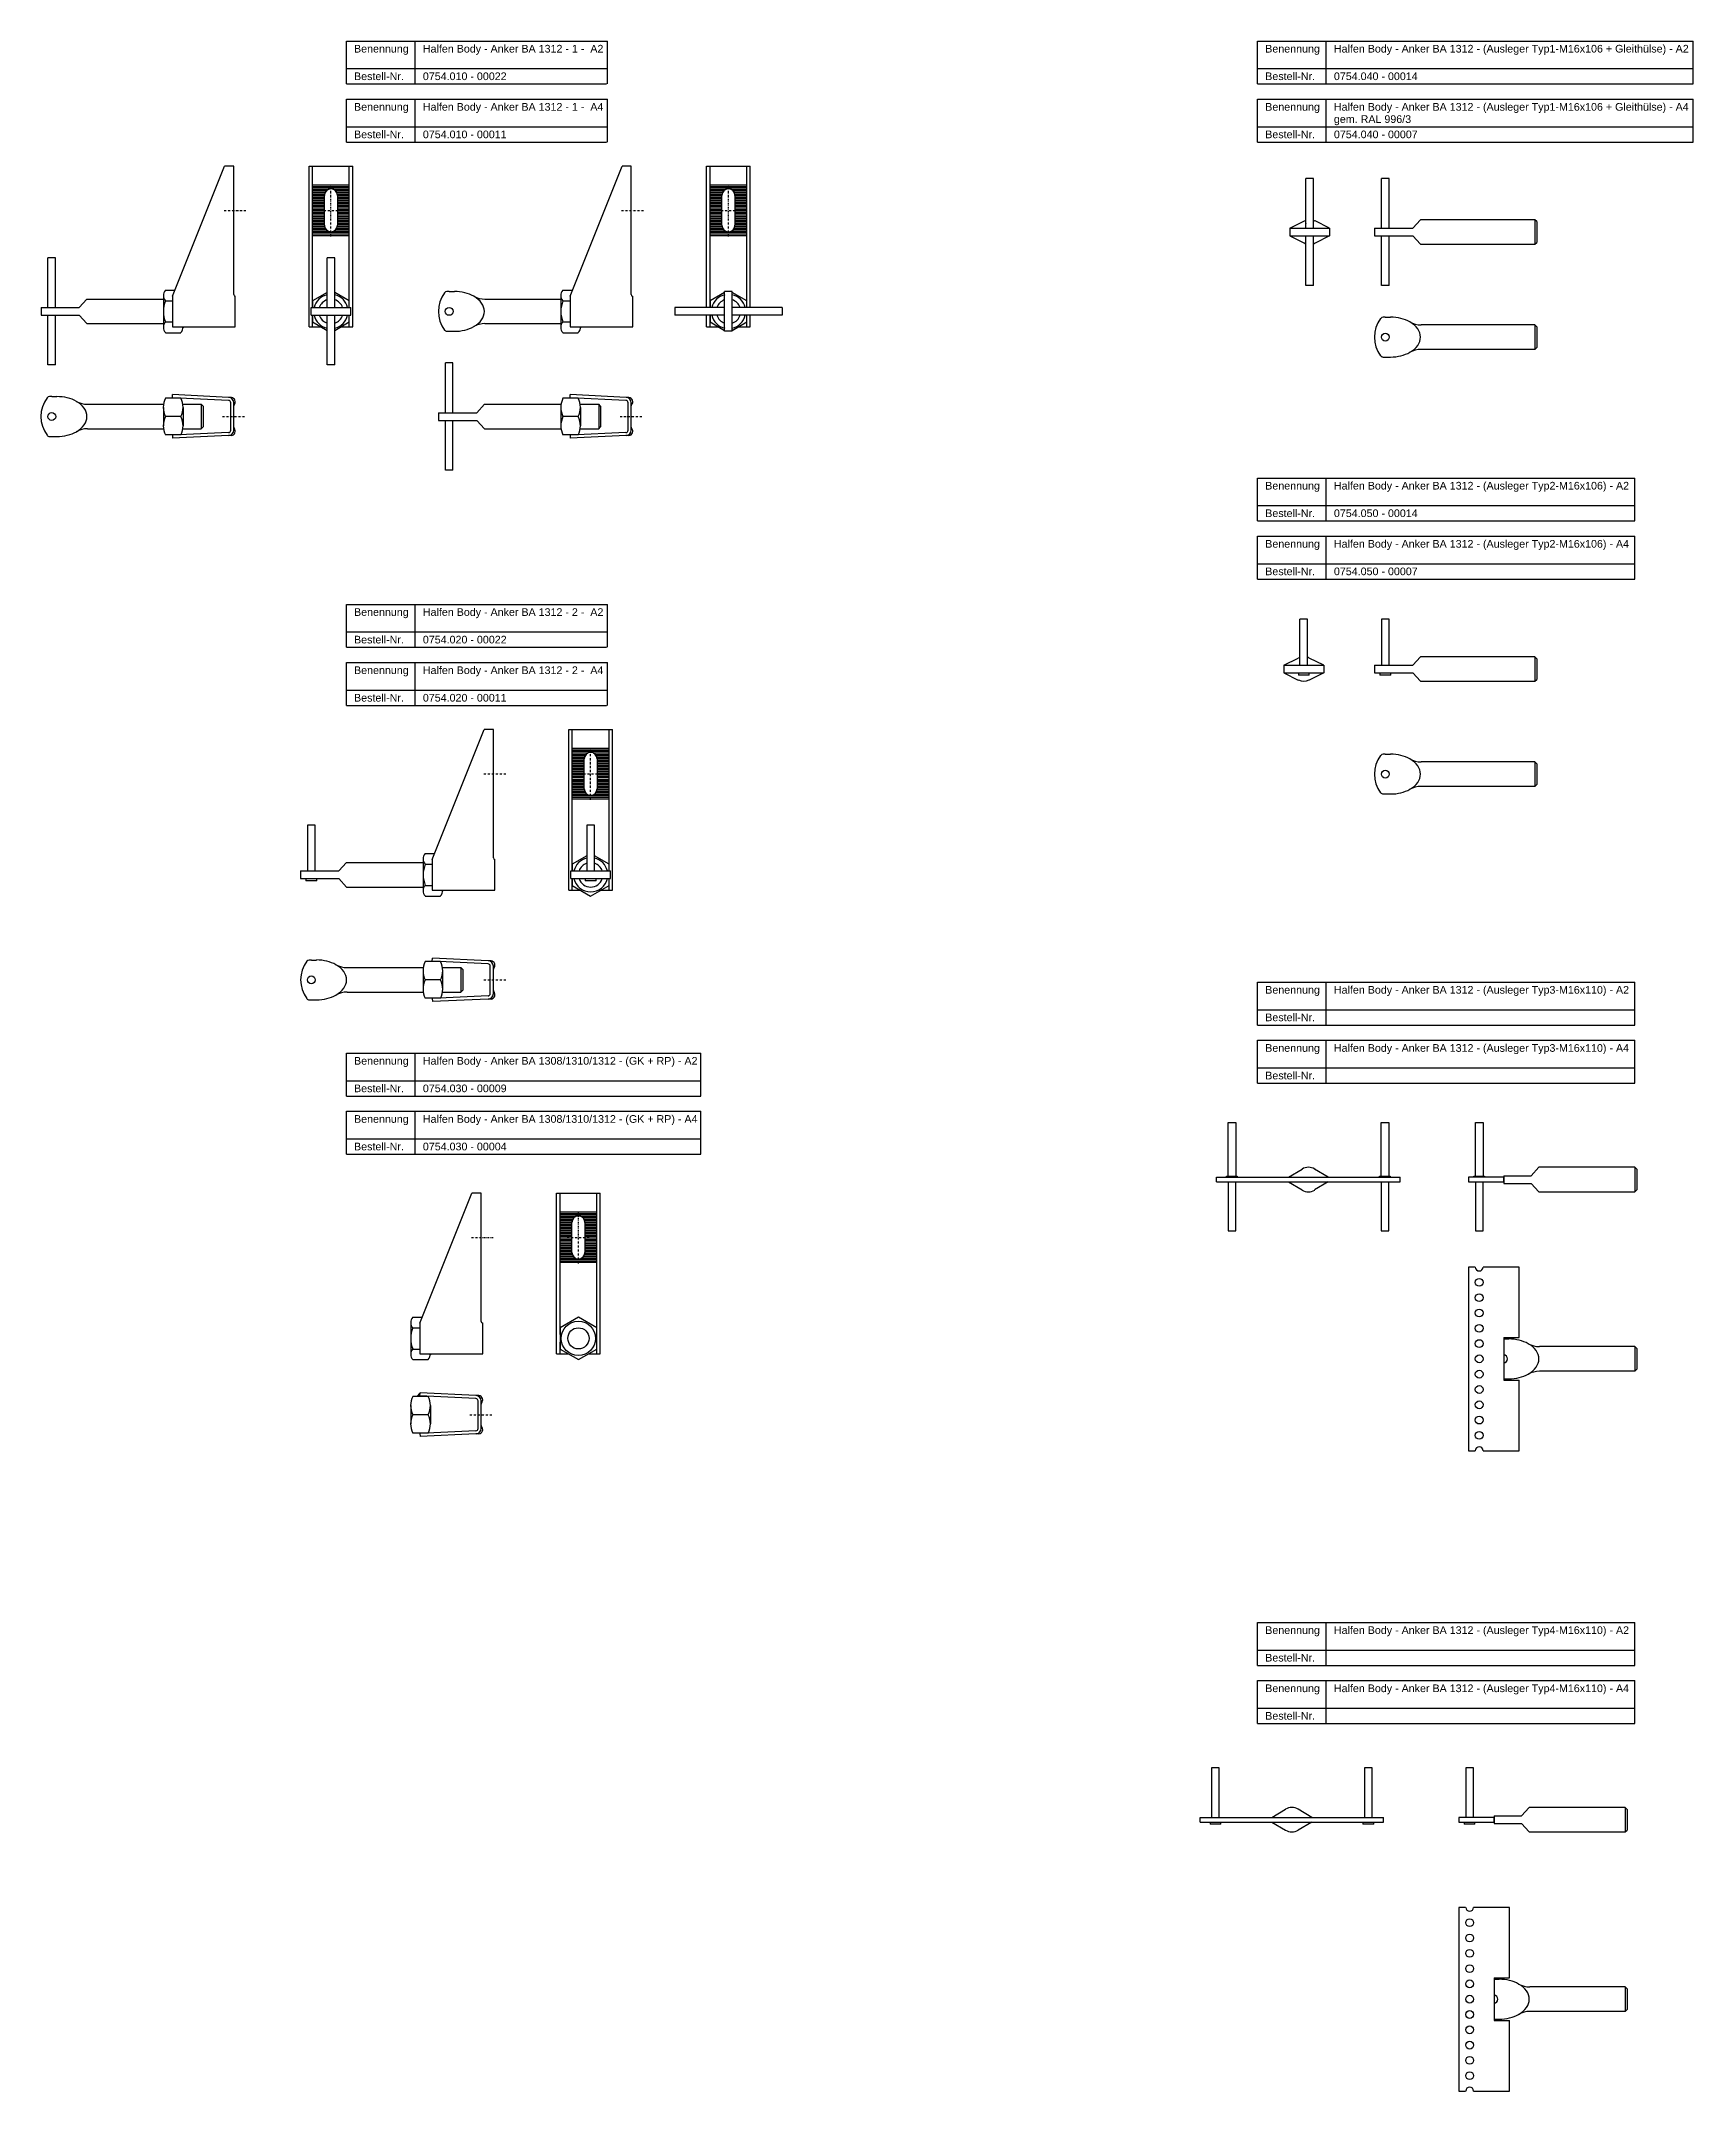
# Model space of a CAD drawing. Header units: millimetres. Extents: x 2107 to 3187, y -481 to 859.
import ezdxf

# ---------------------------------------------------------------- set-up
doc = ezdxf.new("R2010")
doc.units = ezdxf.units.MM
doc.header["$LTSCALE"] = 10
doc.linetypes.add('STRICHPUNKT2', pattern=[0.5, 0.25, -0.125, 0, -0.125])
doc.layers.add('HALFEN', color=2, linetype='Continuous')
doc.styles.add('ARIAL50', font='ARIAL.TTF', dxfattribs={"height": 5})

msp = doc.modelspace()

# ---------------------------------------------------------------- texts
at = {"layer": 'HALFEN', "style": 'ARIAL50'}
for s, p in [('Benennung', (2312.1, 851)), ('Halfen Body - Anker BA 1312 - 1 -  A2', (2357.1, 851)), ('Benennung', (2907.8, 851)), ('Halfen Body - Anker BA 1312 - (Ausleger Typ1-M16x106 + Gleithülse) - A2', (2952.7, 851)), ('Bestell-Nr.', (2312.1, 833)), ('0754.010 - 00022', (2357.1, 833)), ('Bestell-Nr.', (2907.8, 833)), ('0754.040 - 00014', (2952.7, 833)), ('Benennung', (2312.1, 813)), ('Halfen Body - Anker BA 1312 - 1 -  A4', (2357.1, 813)), ('Benennung', (2907.8, 813)), ('Halfen Body - Anker BA 1312 - (Ausleger Typ1-M16x106 + Gleithülse) - A4', (2952.7, 813)), ('gem. RAL 996/3', (2952.7, 805)), ('Bestell-Nr.', (2312.1, 795)), ('0754.010 - 00011', (2357.1, 795)), ('Bestell-Nr.', (2907.8, 795)), ('0754.040 - 00007', (2952.7, 795)), ('Benennung', (2907.8, 565.4)), ('Halfen Body - Anker BA 1312 - (Ausleger Typ2-M16x106) - A2', (2952.7, 565.4)), ('Bestell-Nr.', (2907.8, 547.4)), ('0754.050 - 00014', (2952.7, 547.4)), ('Benennung', (2907.8, 527.4)), ('Halfen Body - Anker BA 1312 - (Ausleger Typ2-M16x106) - A4', (2952.7, 527.4)), ('Bestell-Nr.', (2907.8, 509.4)), ('0754.050 - 00007', (2952.7, 509.4)), ('Benennung', (2312.1, 482.8)), ('Halfen Body - Anker BA 1312 - 2 -  A2', (2357.1, 482.8)), ('Bestell-Nr.', (2312.1, 464.8)), ('0754.020 - 00022', (2357.1, 464.8)), ('Benennung', (2312.1, 444.8)), ('Halfen Body - Anker BA 1312 - 2 -  A4', (2357.1, 444.8)), ('Bestell-Nr.', (2312.1, 426.8)), ('0754.020 - 00011', (2357.1, 426.8)), ('Benennung', (2907.8, 235.9)), ('Halfen Body - Anker BA 1312 - (Ausleger Typ3-M16x110) - A2', (2952.7, 235.9)), ('Bestell-Nr.', (2907.8, 217.9)), ('Benennung', (2907.8, 197.9)), ('Halfen Body - Anker BA 1312 - (Ausleger Typ3-M16x110) - A4', (2952.7, 197.9)), ('Benennung', (2312.1, 189.5)), ('Halfen Body - Anker BA 1308/1310/1312 - (GK + RP) - A2', (2357.1, 189.5)), ('Bestell-Nr.', (2312.1, 171.5)), ('0754.030 - 00009', (2357.1, 171.5)), ('Bestell-Nr.', (2907.8, 179.9)), ('Benennung', (2312.1, 151.5)), ('Halfen Body - Anker BA 1308/1310/1312 - (GK + RP) - A4', (2357.1, 151.5)), ('Bestell-Nr.', (2312.1, 133.5)), ('0754.030 - 00004', (2357.1, 133.5)), ('Benennung', (2907.8, -182.6)), ('Halfen Body - Anker BA 1312 - (Ausleger Typ4-M16x110) - A2', (2952.7, -182.6)), ('Bestell-Nr.', (2907.8, -200.6)), ('Benennung', (2907.8, -220.6)), ('Halfen Body - Anker BA 1312 - (Ausleger Typ4-M16x110) - A4', (2952.7, -220.6)), ('Bestell-Nr.', (2907.8, -238.6))]:
    msp.add_text(s, height=5, dxfattribs=at).set_placement(p)

# ---------------------------------------------------------------- hatches: boundary and pattern name
at = {"layer": 'HALFEN'}
msp.add_hatch(color=256, dxfattribs=at).paths.add_polyline_path([(2355.3, -25), (2353.2, -27.3), (2355.2, -27.3), (2355.2, -27)])

# ---------------------------------------------------------------- linework, layer by layer
for p, q in [((2307.1, 858.5), (2477.7, 858.5)), ((2307.1, 830.5), (2307.1, 858.5)), ((2352.1, 830.5), (2352.1, 858.5)), ((2477.7, 830.5), (2477.7, 858.5)), ((2902.8, 858.5), (3187.5, 858.5)), ((2902.8, 830.5), (2902.8, 858.5)), ((2947.7, 830.5), (2947.7, 858.5)), ((3187.5, 830.5), (3187.5, 858.5)), ((2307.1, 840.5), (2477.7, 840.5)), ((2902.8, 840.5), (3187.5, 840.5)), ((2307.1, 830.5), (2477.1, 830.5)), ((2307.1, 820.5), (2477.7, 820.5)), ((2307.1, 792.5), (2307.1, 820.5)), ((2352.1, 792.5), (2352.1, 820.5)), ((2477.7, 792.5), (2477.7, 820.5)), ((2902.8, 830.5), (3187.5, 830.5)), ((2902.8, 820.5), (3187.5, 820.5)), ((2902.8, 792.5), (2902.8, 820.5)), ((2947.7, 792.5), (2947.7, 820.5)), ((3187.5, 792.5), (3187.5, 820.5)), ((2307.1, 802.5), (2477.7, 802.5)), ((2307.1, 792.5), (2477.1, 792.5)), ((2902.8, 802.5), (3187.5, 802.5)), ((2902.8, 792.5), (3187.5, 792.5)), ((2193.5, 691.8), (2227.5, 776.8)), ((2233.5, 776.8), (2227.5, 776.8)), ((2233.5, 692.8), (2233.5, 776.8)), ((2282.8, 776.8), (2311.3, 776.8)), ((2282.8, 671.8), (2282.8, 776.8)), ((2285, 684.3), (2285, 776.8)), ((2309, 764.3), (2285, 764.3)), ((2309, 684.3), (2309, 776.8)), ((2311.3, 671.8), (2311.3, 776.8)), ((2453.3, 691.8), (2487.3, 776.8)), ((2493.3, 776.8), (2487.3, 776.8)), ((2493.3, 692.8), (2493.3, 776.8)), ((2542.6, 776.8), (2571.1, 776.8)), ((2542.6, 684.3), (2542.6, 776.8)), ((2544.9, 684.3), (2544.9, 776.8)), ((2568.9, 764.3), (2544.9, 764.3)), ((2568.9, 684.3), (2568.9, 776.8)), ((2571.1, 684.3), (2571.1, 776.8)), ((2934.4, 736.2), (2934.4, 768.7)), ((2939.4, 768.7), (2934.4, 768.7)), ((2939.4, 736.2), (2939.4, 768.7)), ((2983.8, 736.2), (2983.8, 768.7)), ((2988.8, 768.7), (2983.8, 768.7)), ((2988.8, 736.2), (2988.8, 768.7)), ((2309, 763.3), (2285, 763.3)), ((2309, 762.3), (2285, 762.3)), ((2295, 761.3), (2285, 761.3)), ((2293.8, 760.3), (2285, 760.3)), ((2293.2, 759.3), (2285, 759.3)), ((2292.9, 758.3), (2285, 758.3)), ((2292.8, 757.3), (2285, 757.3)), ((2292.8, 756.3), (2285, 756.3)), ((2292.8, 755.3), (2285, 755.3)), ((2292.8, 754.3), (2285, 754.3)), ((2292.8, 753.3), (2285, 753.3)), ((2292.8, 752.3), (2285, 752.3)), ((2292.8, 751.3), (2285, 751.3)), ((2292.8, 738.1), (2292.8, 757.6)), ((2309, 761.3), (2299, 761.3)), ((2309, 760.3), (2300.3, 760.3)), ((2309, 759.3), (2300.9, 759.3)), ((2309, 758.3), (2301.2, 758.3)), ((2301.3, 757.6), (2301.3, 738.1)), ((2309, 757.3), (2301.3, 757.3)), ((2309, 756.3), (2301.3, 756.3)), ((2309, 755.3), (2301.3, 755.3)), ((2309, 754.3), (2301.3, 754.3)), ((2309, 753.3), (2301.3, 753.3)), ((2309, 752.3), (2301.3, 752.3)), ((2309, 751.3), (2301.3, 751.3)), ((2568.9, 763.3), (2544.9, 763.3)), ((2568.9, 762.3), (2544.9, 762.3)), ((2554.9, 761.3), (2544.9, 761.3)), ((2553.6, 760.3), (2544.9, 760.3)), ((2553, 759.3), (2544.9, 759.3)), ((2552.7, 758.3), (2544.9, 758.3)), ((2552.6, 757.3), (2544.9, 757.3)), ((2552.6, 756.3), (2544.9, 756.3)), ((2552.6, 755.3), (2544.9, 755.3)), ((2552.6, 754.3), (2544.9, 754.3)), ((2552.6, 753.3), (2544.9, 753.3)), ((2552.6, 752.3), (2544.9, 752.3)), ((2552.6, 751.3), (2544.9, 751.3)), ((2552.6, 738.1), (2552.6, 757.6)), ((2568.9, 761.3), (2558.9, 761.3)), ((2568.9, 760.3), (2560.1, 760.3)), ((2568.9, 759.3), (2560.8, 759.3)), ((2568.9, 758.3), (2561.1, 758.3)), ((2561.1, 757.6), (2561.1, 738.1)), ((2568.9, 757.3), (2561.1, 757.3)), ((2568.9, 756.3), (2561.1, 756.3)), ((2568.9, 755.3), (2561.1, 755.3)), ((2568.9, 754.3), (2561.1, 754.3)), ((2568.9, 753.3), (2561.1, 753.3)), ((2568.9, 752.3), (2561.1, 752.3)), ((2568.9, 751.3), (2561.1, 751.3)), ((2292.8, 750.3), (2285, 750.3)), ((2292.8, 749.3), (2285, 749.3)), ((2292.8, 748.3), (2285, 748.3)), ((2292.8, 747.3), (2285, 747.3)), ((2292.8, 746.3), (2285, 746.3)), ((2292.8, 745.3), (2285, 745.3)), ((2285, 744.3), (2292.8, 744.3)), ((2292.8, 743.3), (2285, 743.3)), ((2292.8, 742.3), (2285, 742.3)), ((2292.8, 741.3), (2285, 741.3)), ((2292.8, 740.3), (2285, 740.3)), ((2292.8, 739.3), (2285, 739.3)), ((2292.8, 738.3), (2285, 738.3)), ((2292.9, 737.3), (2285, 737.3)), ((2309, 737.3), (2301.2, 737.3)), ((2309, 750.3), (2301.3, 750.3)), ((2309, 749.3), (2301.3, 749.3)), ((2309, 748.3), (2301.3, 748.3)), ((2309, 747.3), (2301.3, 747.3)), ((2309, 746.3), (2301.3, 746.3)), ((2309, 745.3), (2301.3, 745.3)), ((2301.3, 744.3), (2309, 744.3)), ((2309, 743.3), (2301.3, 743.3)), ((2309, 742.3), (2301.3, 742.3)), ((2309, 741.3), (2301.3, 741.3)), ((2309, 740.3), (2301.3, 740.3)), ((2309, 739.3), (2301.3, 739.3)), ((2309, 738.3), (2301.3, 738.3)), ((2552.6, 750.3), (2544.9, 750.3)), ((2552.6, 749.3), (2544.9, 749.3)), ((2552.6, 748.3), (2544.9, 748.3)), ((2552.6, 747.3), (2544.9, 747.3)), ((2552.6, 746.3), (2544.9, 746.3)), ((2552.6, 745.3), (2544.9, 745.3)), ((2544.9, 744.3), (2552.6, 744.3)), ((2552.6, 743.3), (2544.9, 743.3)), ((2552.6, 742.3), (2544.9, 742.3)), ((2552.6, 741.3), (2544.9, 741.3)), ((2552.6, 740.3), (2544.9, 740.3)), ((2552.6, 739.3), (2544.9, 739.3)), ((2552.6, 738.3), (2544.9, 738.3)), ((2552.7, 737.3), (2544.9, 737.3)), ((2568.9, 750.3), (2561.1, 750.3)), ((2568.9, 749.3), (2561.1, 749.3)), ((2568.9, 748.3), (2561.1, 748.3)), ((2568.9, 747.3), (2561.1, 747.3)), ((2568.9, 746.3), (2561.1, 746.3)), ((2568.9, 745.3), (2561.1, 745.3)), ((2561.1, 744.3), (2568.9, 744.3)), ((2568.9, 743.3), (2561.1, 743.3)), ((2568.9, 742.3), (2561.1, 742.3)), ((2568.9, 741.3), (2561.1, 741.3)), ((2568.9, 740.3), (2561.1, 740.3)), ((2568.9, 739.3), (2561.1, 739.3)), ((2568.9, 738.3), (2561.1, 738.3)), ((2568.9, 737.3), (2561.1, 737.3)), ((2923.9, 736.2), (2933.4, 740.9)), ((2949.9, 736.2), (2940.5, 740.9)), ((3004.3, 736.2), (3009.3, 741.7)), ((3084.1, 741.7), (3009.3, 741.7)), ((3084.1, 741.7), (3084.1, 725.7)), ((3085.3, 740.5), (3084.1, 741.7)), ((3085.3, 740.5), (3085.3, 726.9)), ((2293.2, 736.3), (2285, 736.3)), ((2293.8, 735.3), (2285, 735.3)), ((2295, 734.3), (2285, 734.3)), ((2309, 733.3), (2285, 733.3)), ((2309, 732.3), (2285, 732.3)), ((2309, 731.3), (2285, 731.3)), ((2309, 734.3), (2299, 734.3)), ((2309, 735.3), (2300.3, 735.3)), ((2309, 736.3), (2300.9, 736.3)), ((2553, 736.3), (2544.9, 736.3)), ((2553.6, 735.3), (2544.9, 735.3)), ((2554.9, 734.3), (2544.9, 734.3)), ((2568.9, 733.3), (2544.9, 733.3)), ((2568.9, 732.3), (2544.9, 732.3)), ((2568.9, 731.3), (2544.9, 731.3)), ((2568.9, 734.3), (2558.9, 734.3)), ((2568.9, 735.3), (2560.1, 735.3)), ((2568.9, 736.3), (2560.8, 736.3)), ((2923.9, 736.2), (2949.9, 736.2)), ((2923.9, 736.2), (2923.9, 731.2)), ((2923.9, 731.2), (2949.9, 731.2)), ((2923.9, 731.2), (2933.4, 726.5)), ((2934.4, 698.7), (2934.4, 731.2)), ((2939.4, 698.7), (2939.4, 731.2)), ((2949.9, 731.2), (2940.5, 726.5)), ((2949.9, 736.2), (2949.9, 731.2)), ((2979.3, 736.2), (3004.3, 736.2)), ((2979.3, 736.2), (2979.3, 731.2)), ((2979.3, 731.2), (3004.3, 731.2)), ((2983.8, 698.7), (2983.8, 731.2)), ((2988.8, 698.7), (2988.8, 731.2)), ((3004.3, 731.2), (3009.3, 725.7)), ((3009.3, 725.7), (3084.1, 725.7)), ((3031.9, 725.7), (3084.1, 725.7)), ((3084.1, 725.7), (3085.3, 726.9)), ((2112, 684.3), (2112, 716.8)), ((2117, 716.8), (2112, 716.8)), ((2117, 684.3), (2117, 716.8)), ((2294.5, 684.3), (2294.5, 716.8)), ((2299.5, 716.8), (2294.5, 716.8)), ((2299.5, 684.3), (2299.5, 716.8)), ((2939.4, 698.7), (2934.4, 698.7)), ((2988.8, 698.7), (2983.8, 698.7)), ((2107.5, 684.3), (2132.5, 684.3)), ((2107.5, 684.3), (2107.5, 679.3)), ((2132.5, 684.3), (2137.5, 689.8)), ((2137.5, 689.8), (2187.5, 689.8)), ((2187.5, 692.6), (2187.5, 671)), ((2187.5, 691.8), (2187.5, 671.8)), ((2187.5, 688.6), (2187.5, 675)), ((2188.9, 695.7), (2195, 695.7)), ((2188.9, 688.7), (2193.5, 688.7)), ((2193.5, 691.8), (2193.5, 671.8)), ((2234.5, 671.8), (2234.5, 691.8)), ((2284, 684.3), (2310, 684.3)), ((2284, 679.3), (2284, 684.3)), ((2294.5, 694.2), (2285, 688.7)), ((2285, 688.7), (2285, 684.3)), ((2309, 688.7), (2299.5, 694.2)), ((2309, 684.3), (2309, 688.7)), ((2310, 679.3), (2310, 684.3)), ((2374.3, 694.8), (2377.7, 694.8)), ((2397.7, 689.8), (2447.4, 689.8)), ((2447.3, 692.6), (2447.3, 671)), ((2447.3, 691.8), (2447.3, 671.8)), ((2447.3, 688.6), (2447.3, 675)), ((2448.7, 695.7), (2454.8, 695.7)), ((2448.7, 688.7), (2453.3, 688.7)), ((2453.3, 691.8), (2453.3, 671.8)), ((2494.3, 671.8), (2494.3, 691.8)), ((2554.4, 684.3), (2521.9, 684.3)), ((2521.9, 684.3), (2521.9, 679.3)), ((2554.4, 694.2), (2544.9, 688.7)), ((2544.9, 688.7), (2544.9, 684.3)), ((2554.4, 668.8), (2554.4, 694.8)), ((2559.4, 694.8), (2554.4, 694.8)), ((2559.4, 668.8), (2559.4, 694.8)), ((2568.9, 688.7), (2559.4, 694.2)), ((2591.9, 684.3), (2559.4, 684.3)), ((2568.9, 684.3), (2568.9, 688.7)), ((2591.9, 684.3), (2591.9, 679.3)), ((2107.5, 679.3), (2132.5, 679.3)), ((2112, 646.8), (2112, 679.3)), ((2117, 646.8), (2117, 679.3)), ((2132.5, 679.3), (2137.5, 673.8)), ((2137.5, 673.8), (2187.5, 673.8)), ((2188.9, 674.9), (2193.5, 674.9)), ((2193.5, 671.8), (2234.5, 671.8)), ((2200.3, 671.8), (2200.3, 671)), ((2282.8, 671.8), (2290.4, 671.8)), ((2284, 679.3), (2310, 679.3)), ((2285, 671.8), (2285, 679.3)), ((2285, 679.3), (2285, 674.9)), ((2285, 674.9), (2294.5, 669.4)), ((2294.5, 646.8), (2294.5, 679.3)), ((2299.5, 646.8), (2299.5, 679.3)), ((2299.5, 669.4), (2309, 674.9)), ((2303.7, 671.8), (2311.3, 671.8)), ((2309, 671.8), (2309, 679.3)), ((2309, 674.9), (2309, 679.3)), ((2397.7, 673.8), (2447.4, 673.8)), ((2448.7, 674.9), (2453.3, 674.9)), ((2453.3, 671.8), (2494.3, 671.8)), ((2460.1, 671.8), (2460.1, 671)), ((2554.4, 679.3), (2521.9, 679.3)), ((2542.6, 671.8), (2542.6, 679.3)), ((2542.6, 671.8), (2550.2, 671.8)), ((2544.9, 671.8), (2544.9, 679.3)), ((2544.9, 679.3), (2544.9, 674.9)), ((2544.9, 674.9), (2554.4, 669.4)), ((2591.9, 679.3), (2559.4, 679.3)), ((2559.4, 669.4), (2568.9, 674.9)), ((2563.6, 671.8), (2571.1, 671.8)), ((2568.9, 671.8), (2568.9, 679.3)), ((2568.9, 674.9), (2568.9, 679.3)), ((2571.1, 671.8), (2571.1, 679.3)), ((2986.3, 678), (2989.7, 678)), ((3084.1, 673), (3009.7, 673)), ((3084.1, 673), (3084.1, 657)), ((3085.3, 671.8), (3084.1, 673)), ((3085.3, 671.8), (3085.3, 658.3)), ((2188.9, 667.9), (2198.9, 667.9)), ((2372.9, 668.8), (2377.7, 668.8)), ((2448.7, 667.9), (2458.7, 667.9)), ((2559.4, 668.8), (2554.4, 668.8)), ((3084.1, 657), (3009.7, 657)), ((3084.1, 657), (3085.3, 658.3)), ((2117, 646.8), (2112, 646.8)), ((2299.5, 646.8), (2294.5, 646.8)), ((2371.8, 615.6), (2371.8, 648.1)), ((2376.8, 648.1), (2371.8, 648.1)), ((2376.8, 615.6), (2376.8, 648.1)), ((2984.9, 652), (2989.7, 652)), ((2114.5, 626.1), (2117.9, 626.1)), ((2137.9, 621.1), (2187.6, 621.1)), ((2187.5, 619.1), (2187.5, 607.1)), ((2198.9, 625.1), (2188.9, 625.1)), ((2230.1, 625.6), (2193.5, 627.4)), ((2193.5, 625.4), (2193.5, 627.4)), ((2230, 623.6), (2193.5, 625.4)), ((2200.1, 621.1), (2212.2, 621.1)), ((2200.3, 619.1), (2200.3, 607.1)), ((2212.2, 621.1), (2212.2, 605.1)), ((2213.5, 619.9), (2212.2, 621.1)), ((2213.5, 619.9), (2213.5, 606.3)), ((2231.9, 625.6), (2230.1, 625.6)), ((2231.5, 604.1), (2231.5, 622.1)), ((2233.5, 604.1), (2233.5, 622.1)), ((2392.3, 615.6), (2397.3, 621.1)), ((2397.3, 621.1), (2447.3, 621.1)), ((2447.3, 619.1), (2447.3, 607.1)), ((2458.7, 625.1), (2448.7, 625.1)), ((2453.3, 625.4), (2453.4, 627.4)), ((2489.9, 623.6), (2453.3, 625.4)), ((2490, 625.6), (2453.4, 627.4)), ((2459.9, 621.1), (2472.1, 621.1)), ((2460.1, 619.1), (2460.1, 607.1)), ((2472.1, 621.1), (2472.1, 605.1)), ((2473.3, 619.9), (2472.1, 621.1)), ((2473.3, 619.9), (2473.3, 606.3)), ((2491.8, 625.6), (2490, 625.6)), ((2491.3, 604.1), (2491.3, 622.1)), ((2493.3, 604.1), (2493.3, 622.1)), ((2137.9, 605.1), (2187.6, 605.1)), ((2198.9, 613.1), (2188.9, 613.1)), ((2200.1, 605.1), (2212.2, 605.1)), ((2212.2, 605.1), (2213.5, 606.3)), ((2367.3, 615.6), (2392.3, 615.6)), ((2367.3, 615.6), (2367.3, 610.6)), ((2367.3, 610.6), (2392.3, 610.6)), ((2371.8, 578.1), (2371.8, 610.6)), ((2376.8, 578.1), (2376.8, 610.6)), ((2392.3, 610.6), (2397.3, 605.1)), ((2397.3, 605.1), (2447.3, 605.1)), ((2458.7, 613.1), (2448.7, 613.1)), ((2459.9, 605.1), (2472.1, 605.1)), ((2472.1, 605.1), (2473.3, 606.3)), ((2113.1, 600.1), (2117.9, 600.1)), ((2198.9, 601.1), (2188.9, 601.1)), ((2230, 602.6), (2193.5, 600.9)), ((2193.5, 600.9), (2193.5, 598.9)), ((2230.1, 600.6), (2193.5, 598.9)), ((2231.9, 600.6), (2230, 600.6)), ((2458.7, 601.1), (2448.7, 601.1)), ((2489.9, 602.6), (2453.3, 600.9)), ((2453.3, 600.9), (2453.4, 598.9)), ((2490, 600.6), (2453.4, 598.9)), ((2491.8, 600.6), (2489.9, 600.6)), ((2376.8, 578.1), (2371.8, 578.1)), ((2902.8, 572.9), (3149.5, 572.9)), ((2902.8, 544.9), (2902.8, 572.9)), ((2947.7, 544.9), (2947.7, 572.9)), ((3149.5, 544.9), (3149.5, 572.9)), ((2902.8, 554.9), (3149.5, 554.9)), ((2902.8, 544.9), (3149.5, 544.9)), ((2902.8, 534.9), (3149.5, 534.9)), ((2902.8, 506.9), (2902.8, 534.9)), ((2947.7, 506.9), (2947.7, 534.9)), ((3149.5, 506.9), (3149.5, 534.9)), ((2902.8, 516.9), (3149.5, 516.9)), ((2902.8, 506.9), (3149.5, 506.9)), ((2307.1, 490.3), (2477.7, 490.3)), ((2307.1, 462.3), (2307.1, 490.3)), ((2352.1, 462.3), (2352.1, 490.3)), ((2477.7, 462.3), (2477.7, 490.3)), ((2307.1, 472.3), (2477.7, 472.3)), ((2930.5, 450.6), (2930.5, 480.6)), ((2935.5, 480.6), (2930.5, 480.6)), ((2935.5, 450.6), (2935.5, 480.6)), ((2983.8, 480.6), (2983.8, 450.6)), ((2988.8, 480.6), (2983.8, 480.6)), ((2988.8, 450.6), (2988.8, 480.6)), ((2307.1, 462.3), (2477.1, 462.3)), ((3004.3, 450.6), (3009.3, 456.1)), ((3084.1, 456.1), (3009.3, 456.1)), ((3084.1, 456.1), (3084.1, 440.1)), ((3085.3, 454.8), (3084.1, 456.1)), ((2307.1, 452.3), (2477.7, 452.3)), ((2307.1, 424.3), (2307.1, 452.3)), ((2352.1, 424.3), (2352.1, 452.3)), ((2477.7, 424.3), (2477.7, 452.3)), ((2920, 450.6), (2929.4, 455.2)), ((2920, 450.6), (2946, 450.6)), ((2920, 450.6), (2920, 445.6)), ((2920, 445.6), (2946, 445.6)), ((2920, 445.6), (2929.4, 440.9)), ((2929.5, 445.6), (2929.5, 444.1)), ((2936.5, 444.1), (2929.5, 444.1)), ((2946, 450.6), (2936.5, 455.2)), ((2946, 445.6), (2936.5, 440.9)), ((2936.5, 444.1), (2936.5, 445.6)), ((2946, 450.6), (2946, 445.6)), ((2979.3, 450.6), (3004.3, 450.6)), ((2979.3, 450.6), (2979.3, 445.6)), ((2979.3, 445.6), (3004.3, 445.6)), ((2982.8, 445.6), (2982.8, 444.1)), ((2989.8, 444.1), (2982.8, 444.1)), ((2989.8, 444.1), (2989.8, 445.6)), ((3004.3, 445.6), (3009.3, 440.1)), ((3085.3, 454.8), (3085.3, 441.3)), ((2307.1, 434.3), (2477.7, 434.3)), ((3009.3, 440.1), (3084.1, 440.1)), ((3031.9, 440.1), (3084.1, 440.1)), ((3084.1, 440.1), (3085.3, 441.3)), ((2307.1, 424.3), (2477.1, 424.3)), ((2363.2, 323.6), (2397.2, 408.6)), ((2403.2, 408.6), (2397.2, 408.6)), ((2403.2, 324.6), (2403.2, 408.6)), ((2452.6, 408.6), (2481.1, 408.6)), ((2452.6, 303.6), (2452.6, 408.6)), ((2454.8, 316.1), (2454.8, 408.6)), ((2478.8, 316.1), (2478.8, 408.6)), ((2481.1, 303.6), (2481.1, 408.6)), ((2478.8, 396.1), (2454.8, 396.1)), ((2478.8, 395.1), (2454.8, 395.1)), ((2478.8, 394.1), (2454.8, 394.1)), ((2464.8, 393.1), (2454.8, 393.1)), ((2463.6, 392.1), (2454.8, 392.1)), ((2462.9, 391.1), (2454.8, 391.1)), ((2462.6, 390.1), (2454.8, 390.1)), ((2462.6, 389.1), (2454.8, 389.1)), ((2462.6, 369.8), (2462.6, 389.3)), ((2478.8, 393.1), (2468.8, 393.1)), ((2478.8, 392.1), (2470.1, 392.1)), ((2478.8, 391.1), (2470.7, 391.1)), ((2478.8, 390.1), (2471, 390.1)), ((2471.1, 389.3), (2471.1, 369.8)), ((2478.8, 389.1), (2471.1, 389.1)), ((2986.3, 392.4), (2989.7, 392.4)), ((2462.6, 388.1), (2454.8, 388.1)), ((2462.6, 387.1), (2454.8, 387.1)), ((2462.6, 386.1), (2454.8, 386.1)), ((2462.6, 385.1), (2454.8, 385.1)), ((2462.6, 384.1), (2454.8, 384.1)), ((2462.6, 383.1), (2454.8, 383.1)), ((2462.6, 382.1), (2454.8, 382.1)), ((2462.6, 381.1), (2454.8, 381.1)), ((2462.6, 380.1), (2454.8, 380.1)), ((2462.6, 379.1), (2454.8, 379.1)), ((2462.6, 378.1), (2454.8, 378.1)), ((2462.6, 377.1), (2454.8, 377.1)), ((2454.8, 376.1), (2462.6, 376.1)), ((2478.8, 388.1), (2471.1, 388.1)), ((2478.8, 387.1), (2471.1, 387.1)), ((2478.8, 386.1), (2471.1, 386.1)), ((2478.8, 385.1), (2471.1, 385.1)), ((2478.8, 384.1), (2471.1, 384.1)), ((2478.8, 383.1), (2471.1, 383.1)), ((2478.8, 382.1), (2471.1, 382.1)), ((2478.8, 381.1), (2471.1, 381.1)), ((2478.8, 380.1), (2471.1, 380.1)), ((2478.8, 379.1), (2471.1, 379.1)), ((2478.8, 378.1), (2471.1, 378.1)), ((2478.8, 377.1), (2471.1, 377.1)), ((2471.1, 376.1), (2478.8, 376.1)), ((3084.1, 387.4), (3009.7, 387.4)), ((3084.1, 387.4), (3084.1, 371.4)), ((3085.3, 386.2), (3084.1, 387.4)), ((3085.3, 386.2), (3085.3, 372.6)), ((2462.6, 375.1), (2454.8, 375.1)), ((2462.6, 374.1), (2454.8, 374.1)), ((2462.6, 373.1), (2454.8, 373.1)), ((2462.6, 372.1), (2454.8, 372.1)), ((2462.6, 371.1), (2454.8, 371.1)), ((2462.6, 370.1), (2454.8, 370.1)), ((2462.6, 369.1), (2454.8, 369.1)), ((2462.9, 368.1), (2454.8, 368.1)), ((2463.6, 367.1), (2454.8, 367.1)), ((2464.8, 366.1), (2454.8, 366.1)), ((2478.8, 365.1), (2454.8, 365.1)), ((2478.8, 364.1), (2454.8, 364.1)), ((2478.8, 363.1), (2454.8, 363.1)), ((2478.8, 366.1), (2468.8, 366.1)), ((2478.8, 367.1), (2470.1, 367.1)), ((2478.8, 368.1), (2470.7, 368.1)), ((2478.8, 369.1), (2471, 369.1)), ((2478.8, 375.1), (2471.1, 375.1)), ((2478.8, 374.1), (2471.1, 374.1)), ((2478.8, 373.1), (2471.1, 373.1)), ((2478.8, 372.1), (2471.1, 372.1)), ((2478.8, 371.1), (2471.1, 371.1)), ((2478.8, 370.1), (2471.1, 370.1)), ((2984.9, 366.4), (2989.7, 366.4)), ((3084.1, 371.4), (3009.7, 371.4)), ((3084.1, 371.4), (3085.3, 372.6)), ((2281.7, 346.1), (2281.7, 316.1)), ((2286.7, 346.1), (2281.7, 346.1)), ((2286.7, 316.1), (2286.7, 346.1)), ((2464.3, 346.1), (2464.3, 316.1)), ((2469.3, 346.1), (2464.3, 346.1)), ((2469.3, 316.1), (2469.3, 346.1)), ((2302.2, 316.1), (2307.2, 321.6)), ((2307.2, 321.6), (2357.2, 321.6)), ((2357.2, 324.4), (2357.2, 302.8)), ((2357.2, 323.6), (2357.2, 303.6)), ((2358.6, 327.5), (2364.8, 327.5)), ((2363.2, 323.6), (2363.2, 303.6)), ((2404.2, 303.6), (2404.2, 323.6)), ((2464.3, 326), (2454.8, 320.5)), ((2478.8, 320.5), (2469.3, 326)), ((2277.2, 316.1), (2302.2, 316.1)), ((2277.2, 316.1), (2277.2, 311.1)), ((2277.2, 311.1), (2302.2, 311.1)), ((2280.7, 311.1), (2280.7, 309.6)), ((2287.7, 309.6), (2280.7, 309.6)), ((2287.7, 309.6), (2287.7, 311.1)), ((2302.2, 311.1), (2307.2, 305.6)), ((2357.2, 320.4), (2357.2, 306.8)), ((2358.6, 320.5), (2363.2, 320.5)), ((2453.8, 316.1), (2479.8, 316.1)), ((2453.8, 311.1), (2453.8, 316.1)), ((2453.8, 311.1), (2479.8, 311.1)), ((2454.8, 320.5), (2454.8, 316.1)), ((2454.8, 303.6), (2454.8, 311.1)), ((2454.8, 311.1), (2454.8, 306.7)), ((2463.3, 311.1), (2463.3, 309.6)), ((2470.3, 309.6), (2463.3, 309.6)), ((2470.3, 309.6), (2470.3, 311.1)), ((2478.8, 316.1), (2478.8, 320.5)), ((2478.8, 303.6), (2478.8, 311.1)), ((2478.8, 306.7), (2478.8, 311.1)), ((2479.8, 311.1), (2479.8, 316.1)), ((2307.2, 305.6), (2357.2, 305.6)), ((2358.6, 306.7), (2363.2, 306.7)), ((2358.6, 299.7), (2368.6, 299.7)), ((2363.2, 303.6), (2404.2, 303.6)), ((2370, 303.6), (2370, 302.8)), ((2452.6, 303.6), (2460.1, 303.6)), ((2454.8, 306.7), (2466.8, 299.7)), ((2466.8, 299.7), (2478.8, 306.7)), ((2473.5, 303.6), (2481.1, 303.6)), ((2284.2, 257.9), (2287.6, 257.9)), ((2368.6, 256.9), (2358.6, 256.9)), ((2363.2, 257.2), (2363.3, 259.2)), ((2399.8, 255.4), (2363.2, 257.2)), ((2399.9, 257.4), (2363.3, 259.2)), ((2401.7, 257.4), (2399.9, 257.4)), ((2307.6, 252.9), (2357.4, 252.9)), ((2357.2, 250.9), (2357.2, 238.9)), ((2368.6, 244.9), (2358.6, 244.9)), ((2369.9, 252.9), (2382, 252.9)), ((2370, 250.9), (2370, 238.9)), ((2382, 252.9), (2382, 236.9)), ((2383.2, 251.7), (2382, 252.9)), ((2383.2, 251.7), (2383.2, 238.1)), ((2401.2, 235.9), (2401.2, 253.9)), ((2403.2, 235.9), (2403.2, 253.9)), ((2902.8, 243.4), (3149.5, 243.4)), ((2902.8, 215.4), (2902.8, 243.4)), ((2947.7, 215.4), (2947.7, 243.4)), ((3149.5, 215.4), (3149.5, 243.4)), ((2282.8, 231.9), (2287.6, 231.9)), ((2307.6, 236.9), (2357.4, 236.9)), ((2368.6, 232.9), (2358.6, 232.9)), ((2399.8, 234.4), (2363.2, 232.7)), ((2363.2, 232.7), (2363.3, 230.7)), ((2399.9, 232.4), (2363.3, 230.7)), ((2369.9, 236.9), (2382, 236.9)), ((2382, 236.9), (2383.2, 238.1)), ((2401.7, 232.4), (2399.8, 232.4)), ((2902.8, 225.4), (3149.5, 225.4)), ((2902.8, 215.4), (3149.5, 215.4)), ((2902.8, 205.4), (3149.5, 205.4)), ((2902.8, 177.4), (2902.8, 205.4)), ((2947.7, 177.4), (2947.7, 205.4)), ((3149.5, 177.4), (3149.5, 205.4)), ((2307.1, 197), (2538.9, 197)), ((2307.1, 169), (2307.1, 197)), ((2352.1, 169), (2352.1, 197)), ((2538.9, 169), (2538.9, 197)), ((2307.1, 179), (2538.9, 179)), ((2902.8, 187.4), (3149.5, 187.4)), ((2902.8, 177.4), (3149.5, 177.4)), ((2307.1, 169), (2538.9, 169)), ((2307.1, 159), (2538.9, 159)), ((2307.1, 131), (2307.1, 159)), ((2352.1, 131), (2352.1, 159)), ((2538.9, 131), (2538.9, 159)), ((2883.5, 116.6), (2883.5, 151.6)), ((2883.5, 151.6), (2888.5, 151.6)), ((2888.5, 151.6), (2888.5, 116.6)), ((2983.5, 116.6), (2983.5, 151.6)), ((2983.5, 151.6), (2988.5, 151.6)), ((2988.5, 151.6), (2988.5, 116.6)), ((3045.2, 116.6), (3045.2, 151.6)), ((3045.2, 151.6), (3050.2, 151.6)), ((3050.2, 151.6), (3050.2, 116.6)), ((2307.1, 141), (2538.9, 141)), ((2307.1, 131), (2538.9, 131)), ((2923, 115.9), (2931.9, 121.3)), ((2949, 115.9), (2940.1, 121.3)), ((3081.7, 116.9), (3086.7, 122.4)), ((3149.4, 122.4), (3086.7, 122.4)), ((3149.4, 122.4), (3149.4, 106.4)), ((3150.7, 121.2), (3149.4, 122.4)), ((3150.7, 121.2), (3150.7, 107.7)), ((2876, 115.9), (2996, 115.9)), ((2876, 112.9), (2876, 115.9)), ((2876, 112.9), (2996, 112.9)), ((2882.5, 115.9), (2882.5, 116.6)), ((2882.5, 116.6), (2889.5, 116.6)), ((2883.5, 112.9), (2883.5, 80.9)), ((2888.5, 80.9), (2888.5, 112.9)), ((2889.5, 116.6), (2889.5, 115.9)), ((2923, 112.9), (2931.9, 107.6)), ((2949, 112.9), (2940.1, 107.6)), ((2982.5, 115.9), (2982.5, 116.6)), ((2982.5, 116.6), (2989.5, 116.6)), ((2983.5, 112.9), (2983.5, 80.9)), ((2988.5, 80.9), (2988.5, 112.9)), ((2989.5, 116.6), (2989.5, 115.9)), ((2996, 112.9), (2996, 115.9)), ((3063.7, 115.9), (3040.7, 115.9)), ((3040.7, 115.9), (3040.7, 112.9)), ((3040.7, 112.9), (3063.7, 112.9)), ((3044.2, 115.9), (3044.2, 116.6)), ((3044.2, 116.6), (3051.2, 116.6)), ((3045.2, 112.9), (3045.2, 80.9)), ((3050.2, 80.9), (3050.2, 112.9)), ((3051.2, 116.6), (3051.2, 115.9)), ((3063.7, 116.9), (3081.7, 116.9)), ((3063.7, 116.9), (3063.7, 111.9)), ((3063.7, 112.9), (3063.7, 115.9)), ((3063.7, 111.9), (3081.7, 111.9)), ((3081.7, 111.9), (3086.7, 106.4)), ((3149.4, 106.4), (3150.7, 107.7)), ((2355.2, 20.6), (2389.2, 105.6)), ((2395.2, 105.6), (2389.2, 105.6)), ((2395.2, 21.6), (2395.2, 105.6)), ((2444.5, 105.6), (2473, 105.6)), ((2444.5, 0.6), (2444.5, 105.6)), ((2446.8, 13.1), (2446.8, 105.6)), ((2470.8, 13.1), (2470.8, 105.6)), ((2473, 0.6), (2473, 105.6)), ((3086.7, 106.4), (3149.4, 106.4)), ((3145.3, 106.4), (3149.4, 106.4)), ((2470.8, 93.1), (2446.8, 93.1)), ((2470.8, 92.1), (2446.8, 92.1)), ((2470.8, 91.1), (2446.8, 91.1)), ((2456.8, 90.1), (2446.8, 90.1)), ((2455.5, 89.1), (2446.8, 89.1)), ((2454.9, 88.1), (2446.8, 88.1)), ((2454.6, 87.1), (2446.8, 87.1)), ((2454.5, 86.1), (2446.8, 86.1)), ((2454.5, 85.1), (2446.8, 85.1)), ((2454.5, 84.1), (2446.8, 84.1)), ((2454.5, 83.1), (2446.8, 83.1)), ((2454.5, 82.1), (2446.8, 82.1)), ((2454.5, 81.1), (2446.8, 81.1)), ((2454.5, 66.8), (2454.5, 86.3)), ((2470.8, 90.1), (2460.8, 90.1)), ((2470.8, 89.1), (2462, 89.1)), ((2470.8, 88.1), (2462.6, 88.1)), ((2470.8, 87.1), (2462.9, 87.1)), ((2463, 86.3), (2463, 66.8)), ((2470.8, 86.1), (2463, 86.1)), ((2470.8, 85.1), (2463, 85.1)), ((2470.8, 84.1), (2463, 84.1)), ((2470.8, 83.1), (2463, 83.1)), ((2470.8, 82.1), (2463, 82.1)), ((2470.8, 81.1), (2463, 81.1)), ((2883.5, 80.9), (2888.5, 80.9)), ((2983.5, 80.9), (2988.5, 80.9)), ((3045.2, 80.9), (3050.2, 80.9)), ((2454.5, 80.1), (2446.8, 80.1)), ((2454.5, 79.1), (2446.8, 79.1)), ((2454.5, 78.1), (2446.8, 78.1)), ((2454.5, 77.1), (2446.8, 77.1)), ((2454.5, 76.1), (2446.8, 76.1)), ((2454.5, 75.1), (2446.8, 75.1)), ((2454.5, 74.1), (2446.8, 74.1)), ((2446.8, 73.1), (2454.5, 73.1)), ((2454.5, 72.1), (2446.8, 72.1)), ((2454.5, 71.1), (2446.8, 71.1)), ((2454.5, 70.1), (2446.8, 70.1)), ((2454.5, 69.1), (2446.8, 69.1)), ((2454.5, 68.1), (2446.8, 68.1)), ((2454.5, 67.1), (2446.8, 67.1)), ((2470.8, 80.1), (2463, 80.1)), ((2470.8, 79.1), (2463, 79.1)), ((2470.8, 78.1), (2463, 78.1)), ((2470.8, 77.1), (2463, 77.1)), ((2470.8, 76.1), (2463, 76.1)), ((2470.8, 75.1), (2463, 75.1)), ((2470.8, 74.1), (2463, 74.1)), ((2463, 73.1), (2470.8, 73.1)), ((2470.8, 72.1), (2463, 72.1)), ((2470.8, 71.1), (2463, 71.1)), ((2470.8, 70.1), (2463, 70.1)), ((2470.8, 69.1), (2463, 69.1)), ((2470.8, 68.1), (2463, 68.1)), ((2470.8, 67.1), (2463, 67.1)), ((2454.6, 66.1), (2446.8, 66.1)), ((2454.9, 65.1), (2446.8, 65.1)), ((2455.5, 64.1), (2446.8, 64.1)), ((2456.8, 63.1), (2446.8, 63.1)), ((2470.8, 62.1), (2446.8, 62.1)), ((2470.8, 61.1), (2446.8, 61.1)), ((2470.8, 60.1), (2446.8, 60.1)), ((2470.8, 63.1), (2460.8, 63.1)), ((2470.8, 64.1), (2462, 64.1)), ((2470.8, 65.1), (2462.6, 65.1)), ((2470.8, 66.1), (2462.9, 66.1)), ((3045.1, 57.2), (3040.7, 57.2)), ((3040.7, 57.2), (3040.7, -62.8)), ((3073.7, 57.2), (3050.2, 57.2)), ((3073.7, 11.2), (3073.7, 57.2)), ((2349.2, 21.3), (2349.2, -0.2)), ((2349.2, 20.6), (2349.2, 0.6)), ((2349.2, 17.3), (2349.2, 3.8)), ((2350.6, 24.4), (2356.7, 24.4)), ((2350.6, 17.5), (2355.2, 17.5)), ((2355.2, 20.6), (2355.2, 0.6)), ((2396.2, 0.6), (2396.2, 20.6)), ((2458.8, 24.4), (2446.8, 17.5)), ((2446.8, 17.5), (2446.8, 3.6)), ((2470.8, 17.5), (2458.8, 24.4)), ((2470.8, 0.6), (2470.8, 17.5)), ((2350.6, 3.6), (2355.2, 3.6)), ((2355.2, 0.6), (2396.2, 0.6)), ((2362, 0.6), (2362, -0.2)), ((2444.5, 0.6), (2452.1, 0.6)), ((2446.8, 0.6), (2446.8, 8.1)), ((2446.8, 3.6), (2458.8, -3.3)), ((2458.8, -3.3), (2470.8, 3.6)), ((2465.4, 0.6), (2473, 0.6)), ((2470.8, 3.6), (2470.8, 8.1)), ((3063.7, 11.2), (3063.7, -16.8)), ((3063.7, 11.2), (3073.7, 11.2)), ((3063.7, 10.2), (3067.1, 10.2)), ((3149.4, 5.2), (3087.1, 5.2)), ((3149.4, 5.2), (3149.4, -10.8)), ((3150.7, 3.9), (3149.4, 5.2)), ((3150.7, 3.9), (3150.7, -9.6)), ((2350.6, -3.3), (2360.6, -3.3)), ((3149.4, -10.8), (3087.1, -10.8)), ((3149.4, -10.8), (3150.7, -9.6)), ((2355.3, -25), (2353.2, -27.3)), ((2355.2, -27), (2355.3, -25)), ((2391.8, -26.8), (2355.3, -25)), ((2393.7, -26.8), (2391.8, -26.8)), ((3063.7, -15.8), (3067.1, -15.8)), ((3063.7, -16.8), (3073.7, -16.8)), ((3073.7, -62.8), (3073.7, -16.8)), ((2349.2, -33.3), (2349.2, -45.3)), ((2360.6, -27.3), (2350.6, -27.3)), ((2360.6, -39.3), (2350.6, -39.3)), ((2391.8, -28.8), (2355.2, -27)), ((2355.2, -27), (2355.2, -27.3)), ((2362, -33.3), (2362, -45.3)), ((2393.2, -48.3), (2393.2, -30.3)), ((2395.2, -48.3), (2395.2, -30.3)), ((2360.6, -51.3), (2350.6, -51.3)), ((2391.8, -49.8), (2355.2, -51.5)), ((2355.2, -51.5), (2355.3, -53.5)), ((2391.8, -51.8), (2355.3, -53.5)), ((2393.7, -51.8), (2391.8, -51.8)), ((3040.7, -62.8), (3045.1, -62.8)), ((3050.2, -62.8), (3073.7, -62.8)), ((2902.8, -175.1), (3149.5, -175.1)), ((2902.8, -203.1), (2902.8, -175.1)), ((2947.7, -203.1), (2947.7, -175.1)), ((3149.5, -203.1), (3149.5, -175.1)), ((2902.8, -193.1), (3149.5, -193.1)), ((2902.8, -203.1), (3149.5, -203.1)), ((2902.8, -213.1), (3149.5, -213.1)), ((2902.8, -241.1), (2902.8, -213.1)), ((2947.7, -241.1), (2947.7, -213.1)), ((3149.5, -241.1), (3149.5, -213.1)), ((2902.8, -231.1), (3149.5, -231.1)), ((2902.8, -241.1), (3149.5, -241.1)), ((2872.7, -270), (2872.7, -302.5)), ((2877.7, -270), (2872.7, -270)), ((2877.7, -302.5), (2877.7, -270)), ((2972.7, -270), (2972.7, -302.5)), ((2977.7, -270), (2972.7, -270)), ((2977.7, -302.5), (2977.7, -270)), ((3038.9, -270), (3038.9, -302.5)), ((3043.9, -270), (3038.9, -270)), ((3043.9, -302.5), (3043.9, -270)), ((2865.2, -302.5), (2985.2, -302.5)), ((2865.2, -305.5), (2865.2, -302.5)), ((2865.2, -305.5), (2985.2, -305.5)), ((2871.7, -305.5), (2871.7, -307)), ((2878.7, -307), (2871.7, -307)), ((2878.7, -307), (2878.7, -305.5)), ((2912.2, -302.5), (2921, -297.2)), ((2912.2, -305.5), (2921, -310.9)), ((2938.2, -302.5), (2929.3, -297.2)), ((2938.2, -305.5), (2929.3, -310.9)), ((2971.7, -305.5), (2971.7, -307)), ((2978.7, -307), (2971.7, -307)), ((2978.7, -307), (2978.7, -305.5)), ((2985.2, -305.5), (2985.2, -302.5)), ((3057.4, -302.5), (3034.4, -302.5)), ((3034.4, -302.5), (3034.4, -305.5)), ((3034.4, -305.5), (3057.4, -305.5)), ((3037.9, -305.5), (3037.9, -307)), ((3037.9, -305.5), (3044.9, -305.5)), ((3044.9, -307), (3037.9, -307)), ((3044.9, -307), (3044.9, -305.5)), ((3057.4, -301.5), (3075.4, -301.5)), ((3057.4, -301.5), (3057.4, -306.5)), ((3057.4, -305.5), (3057.4, -302.5)), ((3057.4, -306.5), (3075.4, -306.5)), ((3075.4, -301.5), (3080.4, -296)), ((3075.4, -306.5), (3080.4, -312)), ((3143.1, -296), (3080.4, -296)), ((3143.1, -296), (3143.1, -312)), ((3144.4, -297.3), (3143.1, -296)), ((3144.4, -297.3), (3144.4, -310.8)), ((3080.4, -312), (3143.1, -312)), ((3139, -312), (3143.1, -312)), ((3143.1, -312), (3144.4, -310.8)), ((3038.8, -361.3), (3034.4, -361.3)), ((3034.4, -361.3), (3034.4, -481.3)), ((3067.4, -361.3), (3043.9, -361.3)), ((3067.4, -407.3), (3067.4, -361.3)), ((3057.4, -407.3), (3057.4, -435.3)), ((3057.4, -407.3), (3067.4, -407.3)), ((3057.4, -408.3), (3060.8, -408.3)), ((3143.1, -413.3), (3080.8, -413.3)), ((3143.1, -413.3), (3143.1, -429.3)), ((3144.4, -414.5), (3143.1, -413.3)), ((3144.4, -414.5), (3144.4, -428.1)), ((3143.1, -429.3), (3144.4, -428.1)), ((3057.4, -434.3), (3060.8, -434.3)), ((3057.4, -435.3), (3067.4, -435.3)), ((3067.4, -481.3), (3067.4, -435.3)), ((3143.1, -429.3), (3080.8, -429.3)), ((3034.4, -481.3), (3038.8, -481.3)), ((3043.9, -481.3), (3067.4, -481.3))]:
    msp.add_line(p, q, dxfattribs=at)
at = {"layer": 'HALFEN', "color": 1, "linetype": 'STRICHPUNKT2', "ltscale": 0.5}
for p, q in [((2297, 730.8), (2297, 764.8)), ((2556.9, 730.8), (2556.9, 764.8)), ((2227.2, 747.8), (2241.7, 747.8)), ((2289.8, 747.8), (2304.3, 747.8)), ((2487, 747.8), (2501.5, 747.8)), ((2549.6, 747.8), (2564.1, 747.8)), ((2226.2, 613.1), (2240.7, 613.1)), ((2486, 613.1), (2500.5, 613.1)), ((2466.8, 362.6), (2466.8, 396.6)), ((2397, 379.6), (2411.5, 379.6)), ((2459.6, 379.6), (2474.1, 379.6)), ((2397, 244.9), (2411.5, 244.9)), ((2458.8, 59.6), (2458.8, 93.6)), ((2388.9, 76.6), (2403.4, 76.6)), ((2451.5, 76.6), (2466, 76.6)), ((2387.9, -39.3), (2402.4, -39.3))]:
    msp.add_line(p, q, dxfattribs=at)
at = {"layer": 'HALFEN'}
for centre, radius in [((2374.3, 681.8), 2.55), ((2986.3, 665), 2.55), ((2114.5, 613.1), 2.55), ((2986.3, 379.4), 2.55), ((2284.2, 244.9), 2.55), ((3047.7, 47.2), 2.55), ((3047.7, 37.2), 2.55), ((3047.7, 27.2), 2.55), ((2458.8, 10.6), 11.2), ((2458.8, 10.6), 6.92), ((3047.7, 17.2), 2.55), ((3047.7, 7.2), 2.55), ((3047.7, -2.8), 2.55), ((3047.7, -12.8), 2.55), ((3047.7, -22.8), 2.55), ((3047.7, -32.8), 2.55), ((3047.7, -42.8), 2.55), ((3047.7, -52.8), 2.55), ((3041.4, -371.3), 2.55), ((3041.4, -381.3), 2.55), ((3041.4, -391.3), 2.55), ((3041.4, -401.3), 2.55), ((3041.4, -411.3), 2.55), ((3041.4, -421.3), 2.55), ((3041.4, -431.3), 2.55), ((3041.4, -441.3), 2.55), ((3041.4, -451.3), 2.55), ((3041.4, -461.3), 2.55), ((3041.4, -471.3), 2.55)]:
    msp.add_circle(centre, radius, dxfattribs=at)
for centre, radius, start, end in [((2297, 757.6), 4.25, 0, 180), ((2556.9, 757.6), 4.25, 0, 180), ((2297, 738.1), 4.25, 180, 0), ((2556.9, 738.1), 4.25, 180, 0), ((2936.9, 733.7), 8, 108.21, 116.2938), ((2936.9, 733.7), 6, 114.6243, 114.73), ((2936.9, 733.7), 8, 63.7062, 71.79), ((2936.9, 733.7), 8, 243.7062, 251.79), ((2936.9, 733.7), 8, 288.21, 296.2938), ((2192.4, 692.2), 4.95, 135.5607, 224.4393), ((2205.3, 681.8), 17.8, 157.1519, 202.8481), ((2234.5, 692.8), 1, 180, 270), ((2297, 681.8), 11.2, 102.8396, 167.1604), ((2297, 681.8), 8, 108.21, 161.79), ((2297, 681.8), 11.2, 12.8396, 77.1604), ((2297, 681.8), 8, 18.21, 71.79), ((2387.9, 681.8), 20.6, 143.6493, 216.3585), ((2372.9, 692.8), 2, 91.3354, 143.6493), ((2373.6, 661.4), 33.4, 88.8707, 91.3354), ((2397.7, 704.8), 15, 240.6784, 270), ((2452.2, 692.2), 4.95, 135.5607, 224.4393), ((2465.1, 681.8), 17.8, 157.1519, 202.8481), ((2494.3, 692.8), 1, 180, 270), ((2556.9, 681.8), 11.2, 102.8396, 167.1604), ((2556.9, 681.8), 8, 108.21, 161.79), ((2556.9, 681.8), 11.2, 12.8396, 77.1604), ((2556.9, 681.8), 8, 18.21, 71.79), ((2192.4, 671.4), 4.95, 135.5607, 224.4393), ((2195.3, 671.4), 4.95, 315.5607, 4.5478), ((2297, 681.8), 11.2, 192.8396, 257.1604), ((2297, 681.8), 8, 198.21, 251.79), ((2297, 681.8), 11.2, 282.8396, 347.1604), ((2297, 681.8), 8, 288.21, 341.79), ((2397.7, 658.8), 15, 90, 119.3216), ((2452.2, 671.4), 4.95, 135.5607, 224.4393), ((2455.2, 671.4), 4.95, 315.5607, 4.5478), ((2556.9, 681.8), 11.2, 192.8396, 257.1604), ((2556.9, 681.8), 8, 198.21, 251.79), ((2556.9, 681.8), 11.2, 282.8396, 347.1604), ((2556.9, 681.8), 8, 288.21, 341.79), ((2999.8, 665), 20.6, 143.6493, 216.3585), ((2984.9, 676), 2, 91.3354, 143.6493), ((2985.6, 644.7), 33.4, 88.8707, 91.3354), ((3009.7, 688), 15, 240.6889, 269.9647), ((2372.9, 670.8), 2, 216.3585, 270), ((3009.7, 642), 15, 90.0353, 119.3111), ((2984.9, 654), 2, 216.3585, 270), ((2128, 613.1), 20.6, 143.6493, 216.3585), ((2113.1, 624.1), 2, 91.3354, 143.6493), ((2113.8, 592.7), 33.4, 88.8707, 91.3354), ((2137.9, 636.1), 15, 240.6784, 270), ((2201, 619.1), 13.6, 153.7317, 206.2683), ((2186.7, 619.1), 13.6, 333.7317, 26.2683), ((2230, 622.1), 1.5, 0, 90), ((2230, 622.1), 3.5, 0, 87.2419), ((2231.5, 622.7), 2.92, 317.9554, 81.9497), ((2234.5, 620.1), 1.04, 139.2205, 179.6367), ((2460.9, 619.1), 13.6, 153.7317, 206.2683), ((2446.5, 619.1), 13.6, 333.7317, 26.2683), ((2489.8, 622.1), 1.5, 0, 90), ((2489.8, 622.1), 3.5, 0, 87.2419), ((2491.4, 622.7), 2.92, 317.9554, 81.9497), ((2494.3, 620.1), 1.04, 139.2205, 179.6367), ((2137.9, 590.1), 15, 90, 119.3216), ((2201, 607.1), 13.6, 153.7317, 206.2683), ((2186.7, 607.1), 13.6, 333.7317, 26.2683), ((2230, 604.1), 1.5, 270, 0), ((2230, 604.1), 3.5, 272.7581, 0), ((2231.5, 603.5), 2.92, 278.0503, 42.0446), ((2234.5, 606.1), 1.04, 180.3633, 220.7795), ((2460.9, 607.1), 13.6, 153.7317, 206.2683), ((2446.5, 607.1), 13.6, 333.7317, 26.2683), ((2489.8, 604.1), 1.5, 270, 0), ((2489.8, 604.1), 3.5, 272.7581, 0), ((2491.4, 603.5), 2.92, 278.0503, 42.0446), ((2494.3, 606.1), 1.04, 180.3633, 220.7795), ((2113.1, 602.1), 2, 216.3585, 270), ((2933, 448.1), 8, 108.21, 116.2938), ((2933, 448.1), 8, 63.7062, 71.79), ((2933, 448.1), 6, 114.6243, 114.73), ((2933, 448.1), 8, 243.7062, 296.2938), ((2466.8, 389.3), 4.25, 0, 180), ((2999.8, 379.4), 20.6, 143.6493, 216.3585), ((2984.9, 390.4), 2, 91.3354, 143.6493), ((2985.6, 359), 33.4, 88.8707, 91.3354), ((3009.7, 402.4), 15, 240.6889, 269.9647), ((2466.8, 369.8), 4.25, 180, 0), ((2984.9, 368.4), 2, 216.3585, 270), ((3009.7, 356.4), 15, 90.0353, 119.3111), ((2362.2, 324), 4.95, 135.5607, 224.4393), ((2404.2, 324.6), 1, 180, 270), ((2466.8, 313.6), 11.2, 102.8396, 167.1604), ((2466.8, 313.6), 11.2, 12.8396, 77.1604), ((2375.1, 313.6), 17.8, 157.1519, 202.8481), ((2466.8, 313.6), 11.2, 192.8396, 347.1604), ((2466.8, 313.6), 8, 108.21, 161.79), ((2466.8, 313.6), 8, 198.21, 341.79), ((2466.8, 313.6), 8, 18.21, 71.79), ((2362.2, 303.2), 4.95, 135.5607, 224.4393), ((2365.1, 303.2), 4.95, 315.5607, 4.5478), ((2297.8, 244.9), 20.6, 143.6493, 216.3585), ((2282.8, 255.9), 2, 91.3354, 143.6493), ((2283.6, 224.5), 33.4, 88.8707, 91.3354), ((2307.6, 267.9), 15, 240.6784, 270), ((2370.8, 250.9), 13.6, 153.7317, 206.2683), ((2356.5, 250.9), 13.6, 333.7317, 26.2683), ((2399.7, 253.9), 1.5, 0, 90), ((2399.7, 253.9), 3.5, 0, 87.2419), ((2401.3, 254.5), 2.92, 317.9554, 81.9497), ((2370.8, 238.9), 13.6, 153.7317, 206.2683), ((2356.5, 238.9), 13.6, 333.7317, 26.2683), ((2404.3, 251.9), 1.04, 139.2205, 179.6367), ((2282.8, 233.9), 2, 216.3585, 270), ((2307.6, 221.9), 15, 90, 119.3216), ((2399.7, 235.9), 1.5, 270, 0), ((2399.7, 235.9), 3.5, 272.7581, 0), ((2401.3, 235.3), 2.92, 278.0503, 42.0446), ((2404.3, 237.9), 1.04, 180.3633, 220.7795), ((2936, 114.4), 8, 58.8963, 121.1037), ((2936, 114.4), 8, 238.8963, 301.1037), ((2458.8, 86.3), 4.25, 0, 180), ((2458.8, 66.8), 4.25, 180, 0), ((3047.7, 57.2), 2.55, 180, 0), ((2354.1, 20.9), 4.95, 135.5607, 224.4393), ((2367, 10.6), 17.8, 157.1519, 202.8481), ((2396.2, 21.6), 1, 180, 270), ((2354.1, 0.2), 4.95, 135.5607, 224.4393), ((2357, 0.2), 4.95, 315.5607, 4.5478), ((3087.1, 20.2), 15, 240.6889, 269.9647), ((3063.7, -2.8), 2.55, 270, 90), ((3087.1, -25.9), 15, 90.0353, 119.3111), ((2391.7, -30.3), 3.5, 0, 87.2419), ((2393.3, -29.7), 2.92, 317.9554, 81.9497), ((2362.7, -33.3), 13.6, 153.7317, 206.2683), ((2362.7, -45.3), 13.6, 153.7317, 206.2683), ((2348.4, -33.3), 13.6, 333.7317, 26.2683), ((2348.4, -45.3), 13.6, 333.7317, 26.2683), ((2391.7, -30.3), 1.5, 0, 90), ((2396.2, -32.3), 1.04, 139.2205, 179.6367), ((2391.7, -48.3), 1.5, 270, 0), ((2391.7, -48.3), 3.5, 272.7581, 0), ((2393.3, -48.9), 2.92, 278.0503, 42.0446), ((2396.2, -46.3), 1.04, 180.3633, 220.7795), ((3047.7, -62.8), 2.55, 0, 180), ((2925.2, -304), 8, 58.8963, 121.1037), ((2925.2, -304), 8, 238.8963, 301.1037), ((3041.4, -361.3), 2.55, 180, 0), ((3080.8, -398.3), 15, 240.6889, 269.9647), ((3057.4, -421.3), 2.55, 270, 90), ((3080.8, -444.3), 15, 90.0353, 119.3111), ((3041.4, -481.3), 2.55, 0, 180)]:
    msp.add_arc(centre, radius, start, end, dxfattribs=at)
for centre, major_axis, start_param, end_param in [((2377.7, 681.8), (-19.6, 0), 4.00986, 4.712389), ((2377.7, 681.8), (19.6, 0), -0.868267, 0.868267), ((2377.7, 681.8), (19.6, 0), 4.712389, 5.414918), ((2989.7, 665), (19.6, 0), 7.151452, 7.853982), ((2989.7, 665), (19.6, 0), 5.414918, 7.151452), ((2989.7, 665), (19.6, 0), 4.712389, 5.414918), ((2117.9, 613.1), (-19.6, 0), 4.00986, 4.712389), ((2117.9, 613.1), (19.6, 0), -0.868267, 0.868267), ((2117.9, 613.1), (19.6, 0), 4.712389, 5.414918), ((2989.7, 379.4), (19.6, 0), 7.151452, 7.853982), ((2989.7, 379.4), (19.6, 0), 5.414918, 7.151452), ((2989.7, 379.4), (19.6, 0), 4.712389, 5.414918), ((2287.6, 244.9), (-19.6, 0), 4.00986, 4.712389), ((2287.6, 244.9), (19.6, 0), -0.868267, 0.868267), ((2287.6, 244.9), (19.6, 0), 4.712389, 5.414918), ((3067.1, -2.8), (19.6, 0), 7.151452, 7.853982), ((3067.1, -2.8), (19.6, 0), 5.414918, 7.151452), ((3067.1, -2.8), (19.6, 0), 4.712389, 5.414918), ((3060.8, -421.3), (19.6, 0), 7.151452, 7.853982), ((3060.8, -421.3), (19.6, 0), 5.414918, 7.151452), ((3060.8, -421.3), (19.6, 0), 4.712389, 5.414918)]:
    msp.add_ellipse(centre, major_axis=major_axis, ratio=0.663426, start_param=start_param, end_param=end_param, dxfattribs=at)

msp.set_redraw_order([(e.dxf.handle, doc.entitydb.next_handle()) for e in msp.query("TEXT MTEXT ATTDEF DIMENSION ARC_DIMENSION")])  # texts and dimensions are drawn at this point

doc.saveas('drawing.dxf')
